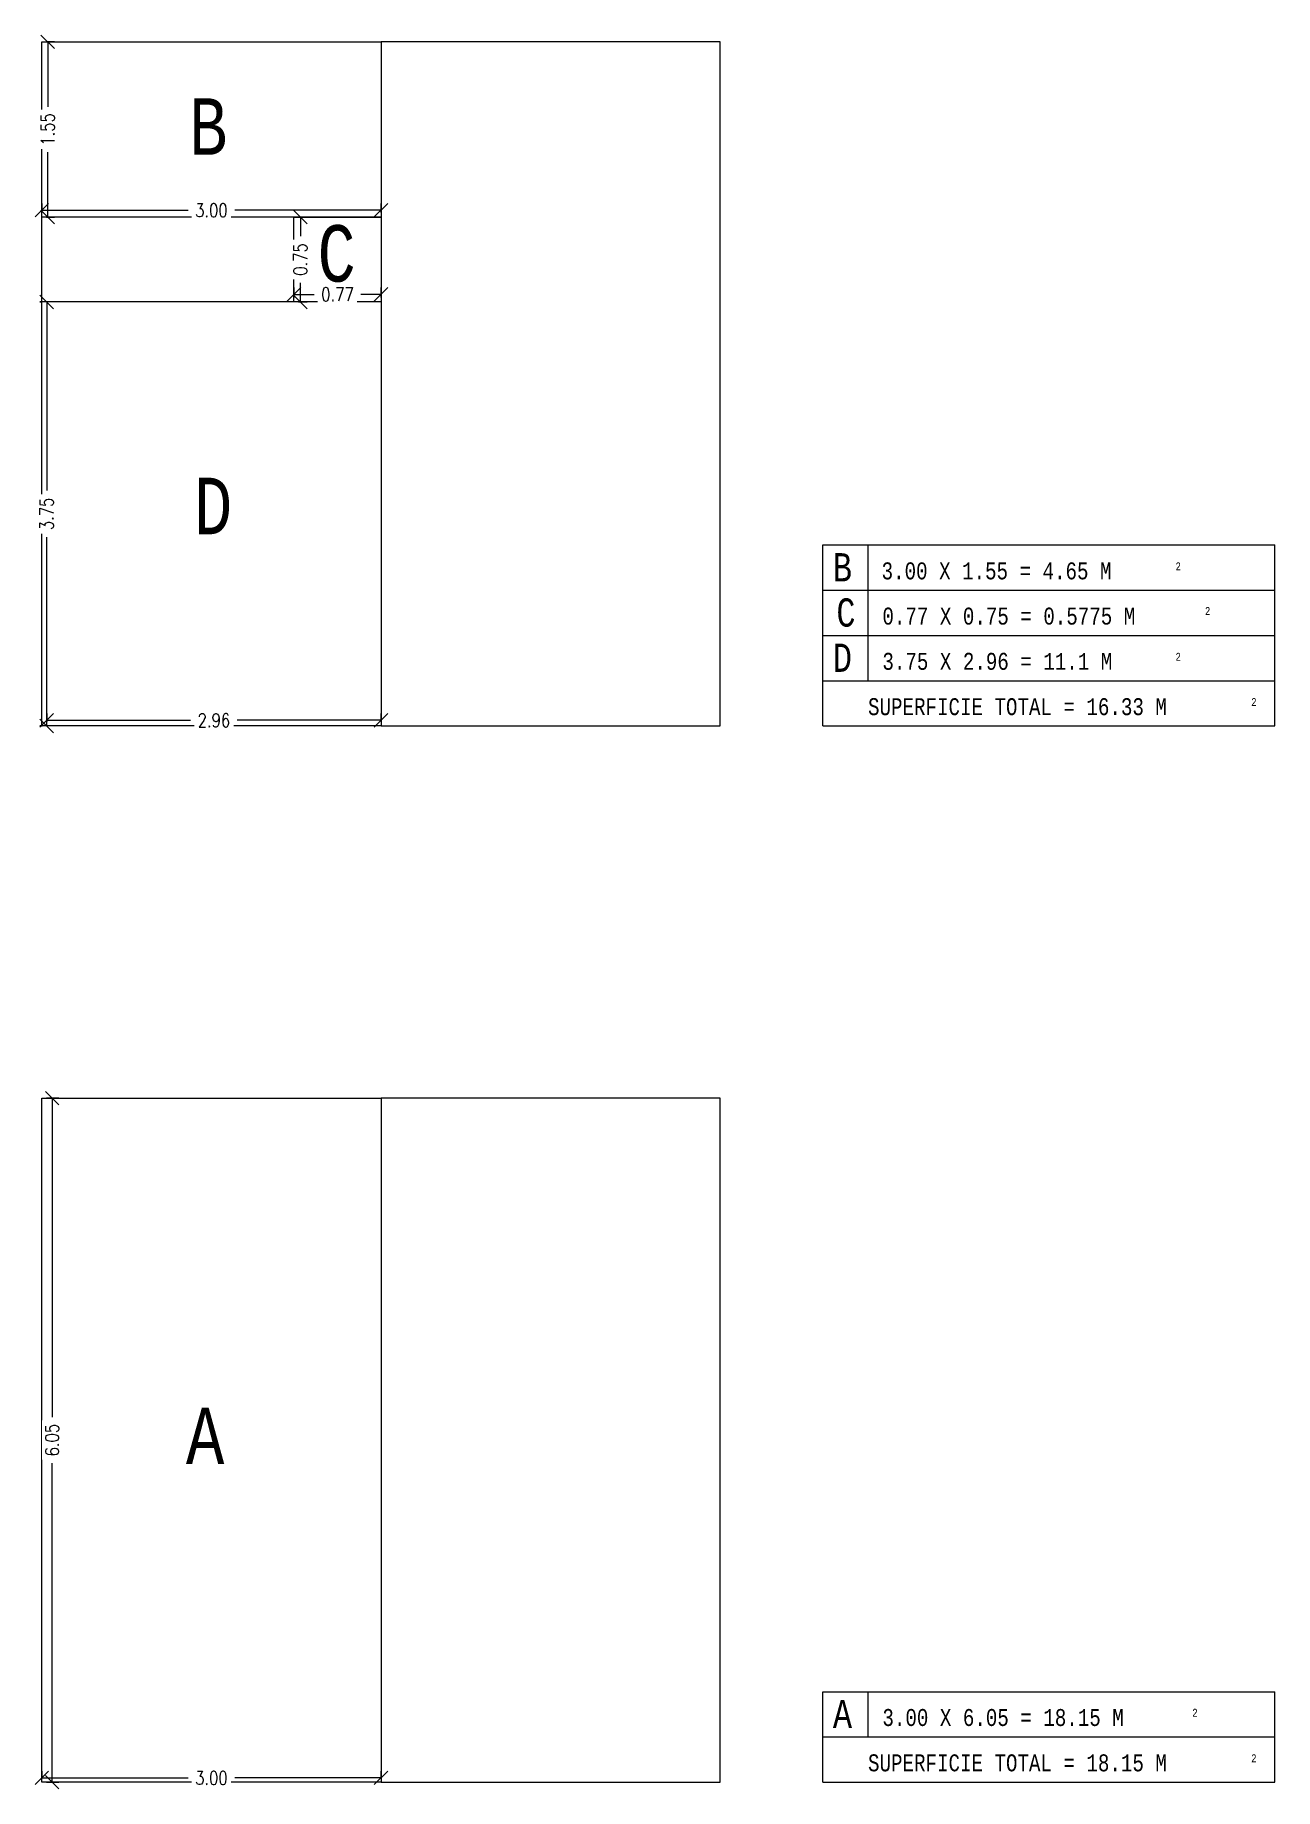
# Model space of a CAD drawing. Header units: metres. Extents: x -89 to 15, y -108 to -10.
# Drawn here: x -88.51 to -77.54, y -71.12 to -55.61 of the extents above; entities that cross this region are included whole.
import ezdxf

# ---------------------------------------------------------------- set-up
doc = ezdxf.new("R2010")
doc.units = ezdxf.units.M
doc.header["$LTSCALE"] = 5
doc.header["$MEASUREMENT"] = 0
doc.layers.get('0').update_dxf_attribs({"color": 30})
doc.layers.add('A-ANNO-DIMS', color=3, linetype='Continuous', lineweight=18)
doc.layers.add('A-ANNO-TEXT', color=3, linetype='Continuous', lineweight=18)
doc.styles.add('E-ROMANS', font='romans.shx', dxfattribs={"width": 0.8})
doc.dimstyles.new('E-0100_TICK_12', dxfattribs={"dimscale": 0.001, "dimtxt": 120, "dimasz": 120, "dimexe": 60, "dimexo": 40, "dimgap": 60, "dimtad": 0, "dimzin": 0, "dimdsep": 46, "dimtxsty": 'E-ROMANS', "dimblk": 'OBLIQUE', "dimcen": 60, "dimclrd": 256, "dimclre": 256, "dimclrt": 256, "dimadec": 0, "dimazin": 0, "dimtfac": 1, "dimtmove": 1, "dimatfit": 3, "dimldrblk": 'OPEN90', "dimfxl": 1, "dimtfill": 1, "dimtolj": 1, "dimtzin": 0, "dimlwd": -1, "dimarcsym": 0})

msp = doc.modelspace()

# ---------------------------------------------------------------- texts
at = {"layer": 'A-ANNO-TEXT', "attachment_point": 1, "style": 'E-ROMANS'}
for s, insert, char_height, width in [('{\\fMonospac821 BT|b0|i0|c0|p49;B}', (-87.148, -56.165), 0.5, 0.4338), ('{\\fMonospac821 BT|b0|i0|c0|p49;D}', (-87.105, -59.521), 0.5, 0.4338), ('{\\fMonospac821 BT|b0|i0|c0|p49;B}', (-81.454, -60.188), 0.25, 0.2181), ('{\\fMonospac821 BT|b0|i0|c0|p49;3.00 X 1.55 = 4.65 M}', (-81.023, -60.27), 0.15, 3.6), ('{\\fMonospac821 BT|b0|i0|c0|p49;2}', (-78.423, -60.27), 0.07, 0.1548), ('{\\fMonospac821 BT|b0|i0|c0|p49;C}', (-81.423, -60.588), 0.25, 0.2181), ('{\\fMonospac821 BT|b0|i0|c0|p49;0.77 X 0.75 = 0.5775 M}', (-81.016, -60.67), 0.15, 3.6), ('{\\fMonospac821 BT|b0|i0|c0|p49;2}', (-78.163, -60.665), 0.07, 0.1548), ('{\\fMonospac821 BT|b0|i0|c0|p49;D}', (-81.454, -60.988), 0.25, 0.2181), ('{\\fMonospac821 BT|b0|i0|c0|p49;3.75 X 2.96 = 11.1 M}', (-81.016, -61.07), 0.15, 3.6), ('{\\fMonospac821 BT|b0|i0|c0|p49;2}', (-78.423, -61.07), 0.07, 0.1548), ('{\\fMonospac821 BT|b0|i0|c0|p49;SUPERFICIE TOTAL = 16.33 M}', (-81.143, -61.471), 0.15, 3.7588), ('{\\fMonospac821 BT|b0|i0|c0|p49;2}', (-77.754, -61.47), 0.07, 0.1548), ('{\\fMonospac821 BT|b0|i0|c0|p49;A}', (-87.176, -67.745), 0.5, 0.43376), ('{\\fMonospac821 BT|b0|i0|c0|p49;A}', (-81.454, -70.33), 0.25, 0.21815), ('{\\fMonospac821 BT|b0|i0|c0|p49;3.00 X 6.05 = 18.15 M}', (-81.016, -70.411), 0.15, 3.6), ('{\\fMonospac821 BT|b0|i0|c0|p49;2}', (-78.275, -70.409), 0.07, 0.1548), ('{\\fMonospac821 BT|b0|i0|c0|p49;SUPERFICIE TOTAL = 18.15 M}', (-81.143, -70.812), 0.15, 3.7588), ('{\\fMonospac821 BT|b0|i0|c0|p49;2}', (-77.754, -70.812), 0.07, 0.1548)]:
    msp.add_mtext(s, dxfattribs=dict(at, insert=insert, char_height=char_height, width=width))

# ---------------------------------------------------------------- blocks, each defined once
blk = doc.blocks.new('_Oblique')
at = {"color": 0, "linetype": 'ByBlock', "lineweight": -2}
blk.add_line((-0.5, -0.5), (0.5, 0.5), dxfattribs=at)
blk = doc.blocks.new('*D23')
at = {"layer": 'A-ANNO-DIMS', "lineweight": -2, "transparency": 16777216}
for p, q in [((-88.451, -57.176), (-88.451, -57.095)), ((-85.451, -57.176), (-85.451, -57.095))]:
    blk.add_line(p, q, dxfattribs=at)
at = {"layer": 'A-ANNO-DIMS', "transparency": 16777216}
for p, q in [((-88.451, -57.155), (-87.157, -57.155)), ((-85.451, -57.155), (-86.745, -57.155))]:
    blk.add_line(p, q, dxfattribs=at)
at = {"layer": 'A-ANNO-DIMS', "transparency": 16777216, "xscale": 0.12, "yscale": 0.12, "zscale": 0.12, "rotation": 180}
blk.add_blockref('_Oblique', (-88.451, -57.155), dxfattribs=at)
at = {"layer": 'A-ANNO-DIMS', "transparency": 16777216, "xscale": 0.12, "yscale": 0.12, "zscale": 0.12}
blk.add_blockref('_Oblique', (-85.451, -57.155), dxfattribs=at)
at = {"layer": 'A-ANNO-DIMS', "transparency": 16777216, "insert": (-86.951, -57.155), "char_height": 0.12, "attachment_point": 5, "style": 'E-ROMANS', "bg_fill": 3, "box_fill_scale": 1.25, "bg_fill_color": 256, "bg_fill_true_color": 13158600, "bg_fill_transparency": 0}
blk.add_mtext('\\A1;3.00', dxfattribs=at)
blk = doc.blocks.new('_Open90')
at = {"color": 0, "linetype": 'ByBlock', "lineweight": -2}
for p, q in [((0, 0), (-1, 0)), ((-0.5, 0.5), (0, 0)), ((0, 0), (-0.5, -0.5))]:
    blk.add_line(p, q, dxfattribs=at)
blk = doc.blocks.new('*D24')
at = {"layer": 'A-ANNO-DIMS', "lineweight": -2, "transparency": 16777216}
for p, q in [((-88.411, -55.666), (-88.339, -55.666)), ((-88.411, -57.216), (-88.339, -57.216))]:
    blk.add_line(p, q, dxfattribs=at)
at = {"layer": 'A-ANNO-DIMS', "transparency": 16777216}
for p, q in [((-88.399, -55.666), (-88.399, -56.242)), ((-88.399, -57.216), (-88.399, -56.641))]:
    blk.add_line(p, q, dxfattribs=at)
at = {"layer": 'A-ANNO-DIMS', "transparency": 16777216, "xscale": 0.12, "yscale": 0.12, "zscale": 0.12}
for p, rotation in [((-88.399, -55.666), 90), ((-88.399, -57.216), 270)]:
    blk.add_blockref('_Oblique', p, dxfattribs=dict(at, rotation=rotation))
at = {"layer": 'A-ANNO-DIMS', "transparency": 16777216, "insert": (-88.399, -56.441), "char_height": 0.12, "attachment_point": 5, "rotation": 90, "style": 'E-ROMANS', "bg_fill": 3, "box_fill_scale": 1.25, "bg_fill_color": 256, "bg_fill_true_color": 13158600, "bg_fill_transparency": 0}
blk.add_mtext('\\A1;1.55', dxfattribs=at)
blk = doc.blocks.new('*D25')
at = {"layer": 'A-ANNO-DIMS', "lineweight": -2, "transparency": 16777216}
for p, q in [((-86.221, -57.926), (-86.221, -57.84)), ((-85.451, -57.926), (-85.451, -57.84))]:
    blk.add_line(p, q, dxfattribs=at)
at = {"layer": 'A-ANNO-DIMS', "transparency": 16777216}
for p, q in [((-86.221, -57.9), (-86.042, -57.9)), ((-85.451, -57.9), (-85.63, -57.9))]:
    blk.add_line(p, q, dxfattribs=at)
at = {"layer": 'A-ANNO-DIMS', "transparency": 16777216, "xscale": 0.12, "yscale": 0.12, "zscale": 0.12, "rotation": 180}
blk.add_blockref('_Oblique', (-86.221, -57.9), dxfattribs=at)
at = {"layer": 'A-ANNO-DIMS', "transparency": 16777216, "xscale": 0.12, "yscale": 0.12, "zscale": 0.12}
blk.add_blockref('_Oblique', (-85.451, -57.9), dxfattribs=at)
at = {"layer": 'A-ANNO-DIMS', "transparency": 16777216, "insert": (-85.836, -57.9), "char_height": 0.12, "attachment_point": 5, "style": 'E-ROMANS', "bg_fill": 3, "box_fill_scale": 1.25, "bg_fill_color": 256, "bg_fill_true_color": 13158600, "bg_fill_transparency": 0}
blk.add_mtext('\\A1;0.77', dxfattribs=at)
blk = doc.blocks.new('*D26')
at = {"layer": 'A-ANNO-DIMS', "lineweight": -2, "transparency": 16777216}
for p, q in [((-86.181, -57.216), (-86.104, -57.216)), ((-86.181, -57.966), (-86.104, -57.966))]:
    blk.add_line(p, q, dxfattribs=at)
at = {"layer": 'A-ANNO-DIMS', "transparency": 16777216}
for p, q in [((-86.164, -57.216), (-86.164, -57.385)), ((-86.164, -57.966), (-86.164, -57.797))]:
    blk.add_line(p, q, dxfattribs=at)
at = {"layer": 'A-ANNO-DIMS', "transparency": 16777216, "xscale": 0.12, "yscale": 0.12, "zscale": 0.12}
for p, rotation in [((-86.164, -57.216), 90), ((-86.164, -57.966), 270)]:
    blk.add_blockref('_Oblique', p, dxfattribs=dict(at, rotation=rotation))
at = {"layer": 'A-ANNO-DIMS', "transparency": 16777216, "insert": (-86.164, -57.591), "char_height": 0.12, "attachment_point": 5, "rotation": 90, "style": 'E-ROMANS', "bg_fill": 3, "box_fill_scale": 1.25, "bg_fill_color": 256, "bg_fill_true_color": 13158600, "bg_fill_transparency": 0}
blk.add_mtext('\\A1;0.75', dxfattribs=at)
blk = doc.blocks.new('*D27')
at = {"layer": 'A-ANNO-DIMS', "lineweight": -2, "transparency": 16777216}
for p, q in [((-88.411, -65.008), (-88.3, -65.008)), ((-88.411, -71.058), (-88.3, -71.058))]:
    blk.add_line(p, q, dxfattribs=at)
at = {"layer": 'A-ANNO-DIMS', "transparency": 16777216}
for p, q in [((-88.36, -65.008), (-88.36, -67.829)), ((-88.36, -71.058), (-88.36, -68.237))]:
    blk.add_line(p, q, dxfattribs=at)
at = {"layer": 'A-ANNO-DIMS', "transparency": 16777216, "xscale": 0.12, "yscale": 0.12, "zscale": 0.12}
for p, rotation in [((-88.36, -65.008), 90), ((-88.36, -71.058), 270)]:
    blk.add_blockref('_Oblique', p, dxfattribs=dict(at, rotation=rotation))
at = {"layer": 'A-ANNO-DIMS', "transparency": 16777216, "insert": (-88.36, -68.033), "char_height": 0.12, "attachment_point": 5, "rotation": 90, "style": 'E-ROMANS', "bg_fill": 3, "box_fill_scale": 1.25, "bg_fill_color": 256, "bg_fill_true_color": 13158600, "bg_fill_transparency": 0}
blk.add_mtext('\\A1;6.05', dxfattribs=at)
blk = doc.blocks.new('*D28')
at = {"layer": 'A-ANNO-DIMS', "lineweight": -2, "transparency": 16777216}
for p, q in [((-88.451, -71.018), (-88.451, -70.96)), ((-85.451, -71.018), (-85.451, -70.96))]:
    blk.add_line(p, q, dxfattribs=at)
at = {"layer": 'A-ANNO-DIMS', "transparency": 16777216}
for p, q in [((-88.451, -71.02), (-87.157, -71.02)), ((-85.451, -71.02), (-86.745, -71.02))]:
    blk.add_line(p, q, dxfattribs=at)
at = {"layer": 'A-ANNO-DIMS', "transparency": 16777216, "xscale": 0.12, "yscale": 0.12, "zscale": 0.12, "rotation": 180}
blk.add_blockref('_Oblique', (-88.451, -71.02), dxfattribs=at)
at = {"layer": 'A-ANNO-DIMS', "transparency": 16777216, "xscale": 0.12, "yscale": 0.12, "zscale": 0.12}
blk.add_blockref('_Oblique', (-85.451, -71.02), dxfattribs=at)
at = {"layer": 'A-ANNO-DIMS', "transparency": 16777216, "insert": (-86.951, -71.02), "char_height": 0.12, "attachment_point": 5, "style": 'E-ROMANS', "bg_fill": 3, "box_fill_scale": 1.25, "bg_fill_color": 256, "bg_fill_true_color": 13158600, "bg_fill_transparency": 0}
blk.add_mtext('\\A1;3.00', dxfattribs=at)
blk = doc.blocks.new('*D29')
at = {"layer": 'A-ANNO-DIMS', "lineweight": -2, "transparency": 16777216}
for p, q in [((-88.448, -57.966), (-88.468, -57.966)), ((-88.448, -61.716), (-88.468, -61.716))]:
    blk.add_line(p, q, dxfattribs=at)
at = {"layer": 'A-ANNO-DIMS', "transparency": 16777216}
for p, q in [((-88.408, -57.966), (-88.408, -59.635)), ((-88.408, -61.716), (-88.408, -60.047))]:
    blk.add_line(p, q, dxfattribs=at)
at = {"layer": 'A-ANNO-DIMS', "transparency": 16777216, "xscale": 0.12, "yscale": 0.12, "zscale": 0.12}
for p, rotation in [((-88.408, -57.966), 90), ((-88.408, -61.716), 270)]:
    blk.add_blockref('_Oblique', p, dxfattribs=dict(at, rotation=rotation))
at = {"layer": 'A-ANNO-DIMS', "transparency": 16777216, "insert": (-88.408, -59.841), "char_height": 0.12, "attachment_point": 5, "rotation": 90, "style": 'E-ROMANS', "bg_fill": 3, "box_fill_scale": 1.25, "bg_fill_color": 256, "bg_fill_true_color": 13158600, "bg_fill_transparency": 0}
blk.add_mtext('\\A1;3.75', dxfattribs=at)
blk = doc.blocks.new('*D30')
at = {"layer": 'A-ANNO-DIMS', "lineweight": -2, "transparency": 16777216}
for p, q in [((-88.408, -61.676), (-88.408, -61.606)), ((-85.451, -61.676), (-85.451, -61.606))]:
    blk.add_line(p, q, dxfattribs=at)
at = {"layer": 'A-ANNO-DIMS', "transparency": 16777216}
for p, q in [((-88.408, -61.666), (-87.136, -61.666)), ((-85.451, -61.666), (-86.723, -61.666))]:
    blk.add_line(p, q, dxfattribs=at)
at = {"layer": 'A-ANNO-DIMS', "transparency": 16777216, "xscale": 0.12, "yscale": 0.12, "zscale": 0.12, "rotation": 180}
blk.add_blockref('_Oblique', (-88.408, -61.666), dxfattribs=at)
at = {"layer": 'A-ANNO-DIMS', "transparency": 16777216, "xscale": 0.12, "yscale": 0.12, "zscale": 0.12}
blk.add_blockref('_Oblique', (-85.451, -61.666), dxfattribs=at)
at = {"layer": 'A-ANNO-DIMS', "transparency": 16777216, "insert": (-86.929, -61.666), "char_height": 0.12, "attachment_point": 5, "style": 'E-ROMANS', "bg_fill": 3, "box_fill_scale": 1.25, "bg_fill_color": 256, "bg_fill_true_color": 13158600, "bg_fill_transparency": 0}
blk.add_mtext('\\A1;2.96', dxfattribs=at)

# ---------------------------------------------------------------- linework, layer by layer
at = {"layer": 'A-ANNO-DIMS'}
for points in [[(-88.451, -55.666), (-85.451, -55.666), (-85.451, -61.716), (-88.451, -61.716)], [(-88.451, -55.666), (-85.451, -55.666), (-85.451, -57.216), (-88.451, -57.216)], [(-85.451, -61.716), (-82.451, -61.716), (-82.451, -55.666), (-85.451, -55.666)], [(-86.221, -57.216), (-85.451, -57.216), (-85.451, -57.966), (-86.221, -57.966)], [(-88.451, -65.008), (-85.451, -65.008), (-85.451, -71.058), (-88.451, -71.058)], [(-85.451, -71.058), (-82.451, -71.058), (-82.451, -65.008), (-85.451, -65.008)]]:
    msp.add_lwpolyline(points, close=True, dxfattribs=at)
at = {"layer": 'A-ANNO-TEXT'}
for p, q in [((-81.544, -60.116), (-77.544, -60.116)), ((-81.544, -61.716), (-81.544, -60.116)), ((-81.144, -60.116), (-81.144, -61.316)), ((-77.544, -61.716), (-77.544, -60.116)), ((-81.544, -60.516), (-77.544, -60.516)), ((-81.544, -60.916), (-77.544, -60.916)), ((-81.544, -61.316), (-77.544, -61.316)), ((-81.544, -61.716), (-77.544, -61.716)), ((-81.544, -71.058), (-81.544, -70.258)), ((-81.544, -70.258), (-77.544, -70.258)), ((-81.144, -70.258), (-81.144, -70.658)), ((-77.544, -71.058), (-77.544, -70.258)), ((-81.544, -70.658), (-77.544, -70.658)), ((-81.544, -71.058), (-77.544, -71.058))]:
    msp.add_line(p, q, dxfattribs=at)

msp.set_redraw_order([(e.dxf.handle, doc.entitydb.next_handle()) for e in msp.query("TEXT MTEXT ATTDEF DIMENSION ARC_DIMENSION")])  # texts and dimensions are drawn at this point

# ---------------------------------------------------------------- next in the draw order: dimensions: what is measured, and where the dimension line sits
at = {"layer": 'A-ANNO-DIMS'}
for base, p1, p2, picture, middle in [((-85.451, -57.155), (-88.451, -57.216), (-85.451, -57.216), '*D23', (-86.951, -57.155)), ((-85.451, -57.9), (-86.221, -57.966), (-85.451, -57.966), '*D25', (-85.836, -57.9))]:
    dim = msp.add_linear_dim(base=base, p1=p1, p2=p2, dimstyle='E-0100_TICK_12', dxfattribs=at)
    dim.commit()
    dim.dimension.update_dxf_attribs({"geometry": picture, "text_midpoint": middle})
dim = msp.add_linear_dim(base=(-88.36, -71.058), p1=(-88.451, -65.008), p2=(-88.451, -71.058), angle=90, dimstyle='E-0100_TICK_12', dxfattribs=at)
dim.commit()
dim.dimension.update_dxf_attribs({"geometry": '*D27', "text_midpoint": (-88.36, -68.033)})

# ---------------------------------------------------------------- next in the draw order: texts
at = {"layer": 'A-ANNO-TEXT', "insert": (-86.013, -57.287), "char_height": 0.5, "width": 0.4338, "attachment_point": 1, "style": 'E-ROMANS'}
msp.add_mtext('{\\fMonospac821 BT|b0|i0|c0|p49;C}', dxfattribs=at)

# ---------------------------------------------------------------- next in the draw order: dimensions: what is measured, and where the dimension line sits
at = {"layer": 'A-ANNO-DIMS'}
for base, p1, p2, picture, middle in [((-88.399, -57.216), (-88.451, -55.666), (-88.451, -57.216), '*D24', (-88.399, -56.441)), ((-86.164, -57.966), (-86.221, -57.216), (-86.221, -57.966), '*D26', (-86.164, -57.591))]:
    dim = msp.add_linear_dim(base=base, p1=p1, p2=p2, angle=90, dimstyle='E-0100_TICK_12', dxfattribs=at)
    dim.commit()
    dim.dimension.update_dxf_attribs({"geometry": picture, "text_midpoint": middle})
dim = msp.add_linear_dim(base=(-85.451, -71.02), p1=(-88.451, -71.058), p2=(-85.451, -71.058), dimstyle='E-0100_TICK_12', dxfattribs=at)
dim.commit()
dim.dimension.update_dxf_attribs({"geometry": '*D28', "text_midpoint": (-86.951, -71.02)})

# ---------------------------------------------------------------- next in the draw order: linework, layer by layer
msp.add_line((-86.221, -57.966), (-88.451, -57.966), dxfattribs=at)

# ---------------------------------------------------------------- next in the draw order: dimensions: what is measured, and where the dimension line sits
dim = msp.add_linear_dim(base=(-88.408, -61.716), p1=(-88.408, -57.966), p2=(-88.408, -61.716), angle=90, dimstyle='E-0100_TICK_12', dxfattribs=at)
dim.commit()
dim.dimension.update_dxf_attribs({"geometry": '*D29', "text_midpoint": (-88.408, -59.841)})

# ---------------------------------------------------------------- next in the draw order: dimensions: what is measured, and where the dimension line sits
dim = msp.add_linear_dim(base=(-85.451, -61.666), p1=(-88.408, -61.716), p2=(-85.451, -61.716), dimstyle='E-0100_TICK_12', dxfattribs=at)
dim.commit()
dim.dimension.update_dxf_attribs({"geometry": '*D30', "text_midpoint": (-86.929, -61.666)})

doc.saveas('drawing.dxf')
